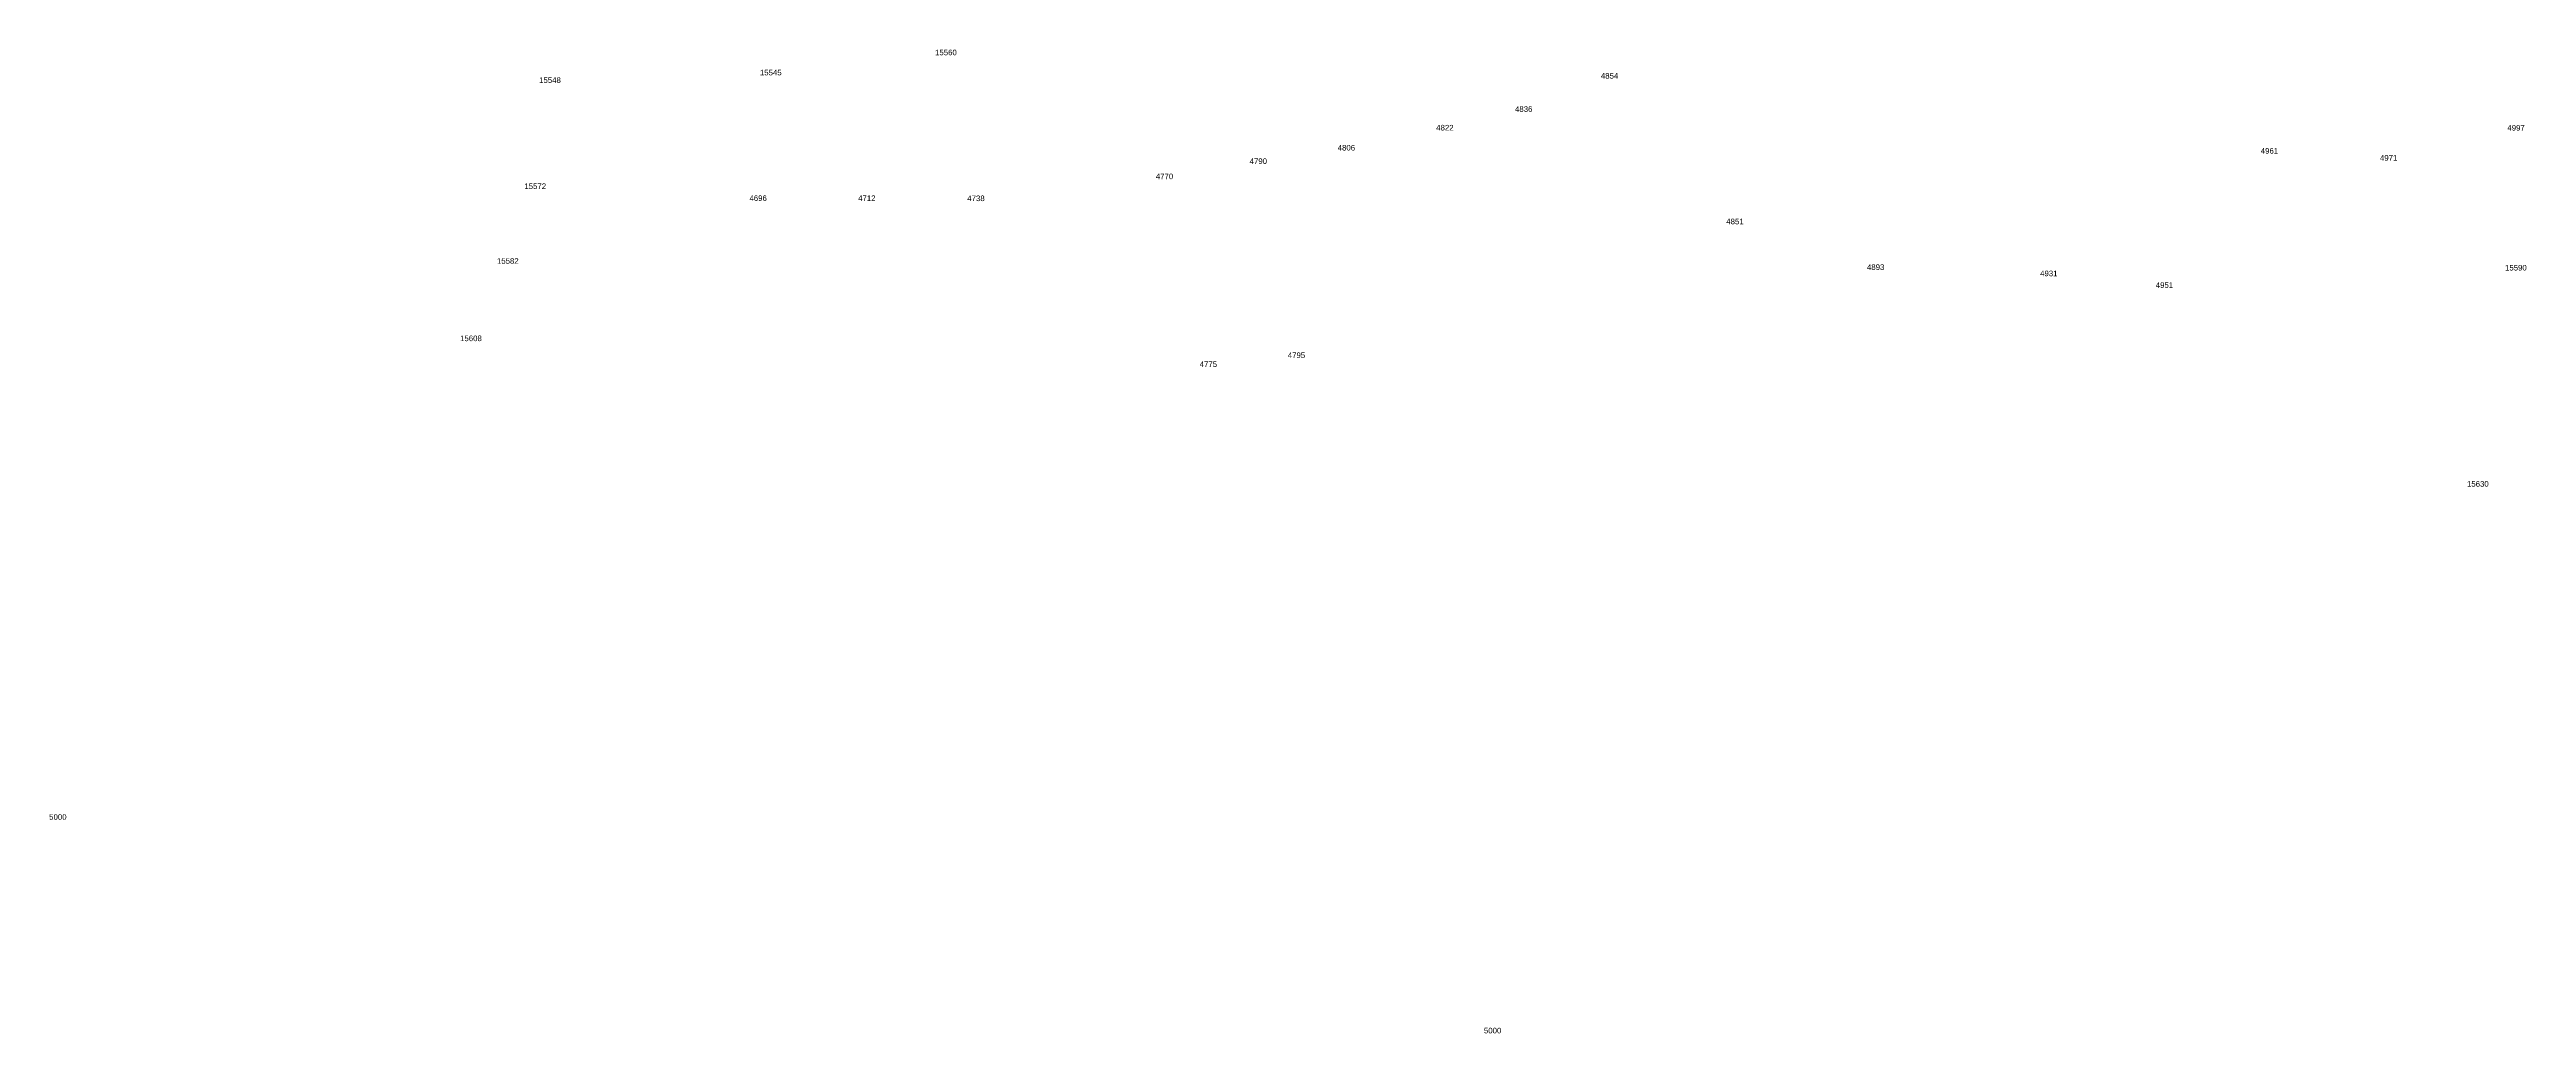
# Model space of a CAD drawing. Header units: feet. Extents: x 865220 to 2781189, y -2240498 to 970979.
# Drawn here: x 2773394 to 2775607, y 956127 to 957006 of the extents above; entities that cross this region are included whole.
import ezdxf

# ---------------------------------------------------------------- set-up
doc = ezdxf.new("R2010")
doc.units = ezdxf.units.FT
doc.header["$LTSCALE"] = 0.015
doc.header["$MEASUREMENT"] = 0
doc.layers.add('NOTES', color=7, linetype='Continuous')
doc.layers.add('Scott County Addresses', color=7, linetype='Continuous')
doc.styles.add('Dimensions 100', font='arial.ttf')

# ---------------------------------------------------------------- blocks, each defined once
blk = doc.blocks.new('ACMAP_ANN_TEMPLATE_Scott County Address')
at = {"layer": 'Scott County Addresses', "style": 'Dimensions 100'}
blk.add_attdef('ScottCountyAddress', (0, 0), '', height=50, dxfattribs=at)

msp = doc.modelspace()

# ---------------------------------------------------------------- hatches: boundary and pattern name
at = {"layer": 'NOTES', "lineweight": 5, "ltscale": 50}
h = msp.add_hatch(dxfattribs=at)
h.set_pattern_fill('ANSI31', color=1, scale=200)
h.set_pattern_definition([(45, (-77373.197, -38338.257), (-17.67766953, 17.67766953), [])])
edge = h.paths.add_edge_path()
edge.add_arc((-36684104.4, 974184.5), 39453460.3, 359.97783818, 359.97815546)
edge.add_line((2769353.1, 959142.5), (2769353.1, 959142.5))
edge.add_line((2769353.1, 959142.5), (2769353.2, 959362.5))
edge.add_line((2769353.2, 959362.5), (2770280.2, 959367.3))
edge.add_line((2770280.2, 959367.3), (2770301.1, 958927.5))
edge.add_line((2770301.1, 958927.5), (2770012.9, 958926))
edge.add_line((2770012.9, 958926), (2769897.9, 958925.4))
edge.add_line((2769897.9, 958925.4), (2769552.9, 958923.9))
edge.add_line((2769552.9, 958923.9), (2769353, 958924.1))

# ---------------------------------------------------------------- block references
at = {"layer": 'Scott County Addresses', "lineweight": 5, "xscale": 0.1, "yscale": 0.1, "zscale": 0.1}
for p, values in [((2774185, 957001.3), {'ScottCountyAddress': '15560'}), ((2773831.3, 956976.6), {'ScottCountyAddress': '15548'}), ((2774028.5, 956983.3), {'ScottCountyAddress': '15545'}), ((2774779.8, 956980.4), {'ScottCountyAddress': '4854'}), ((2774632.7, 956934.1), {'ScottCountyAddress': '4822'}), ((2774703.1, 956950.7), {'ScottCountyAddress': '4836'}), ((2775589.6, 956934), {'ScottCountyAddress': '4997'}), ((2774544.7, 956916.2), {'ScottCountyAddress': '4806'}), ((2775369.3, 956913.4), {'ScottCountyAddress': '4961'}), ((2774382.2, 956890.6), {'ScottCountyAddress': '4770'}), ((2774466, 956904.2), {'ScottCountyAddress': '4790'}), ((2775475.8, 956907.1), {'ScottCountyAddress': '4971'}), ((2773818.1, 956881.8), {'ScottCountyAddress': '15572'}), ((2774019.2, 956871.1), {'ScottCountyAddress': '4696'}), ((2774116.3, 956871.1), {'ScottCountyAddress': '4712'}), ((2774213.8, 956871), {'ScottCountyAddress': '4738'}), ((2774891.8, 956850.3), {'ScottCountyAddress': '4851'}), ((2773793.6, 956815), {'ScottCountyAddress': '15582'}), ((2775017.5, 956809.5), {'ScottCountyAddress': '4893'}), ((2775172.2, 956803.9), {'ScottCountyAddress': '4931'}), ((2775587.5, 956809), {'ScottCountyAddress': '15590'}), ((2775275.5, 956793.5), {'ScottCountyAddress': '4951'}), ((2773760.7, 956745.9), {'ScottCountyAddress': '15608'}), ((2774421.4, 956722.8), {'ScottCountyAddress': '4775'}), ((2774500.1, 956730.8), {'ScottCountyAddress': '4795'}), ((2775553.5, 956615.9), {'ScottCountyAddress': '15630'}), ((2773393.6, 956318.3), {'ScottCountyAddress': '5000'}), ((2774675.3, 956127.5), {'ScottCountyAddress': '5000'})]:
    msp.add_blockref('ACMAP_ANN_TEMPLATE_Scott County Address', p, dxfattribs=at).add_auto_attribs(values)

doc.saveas('drawing.dxf')
